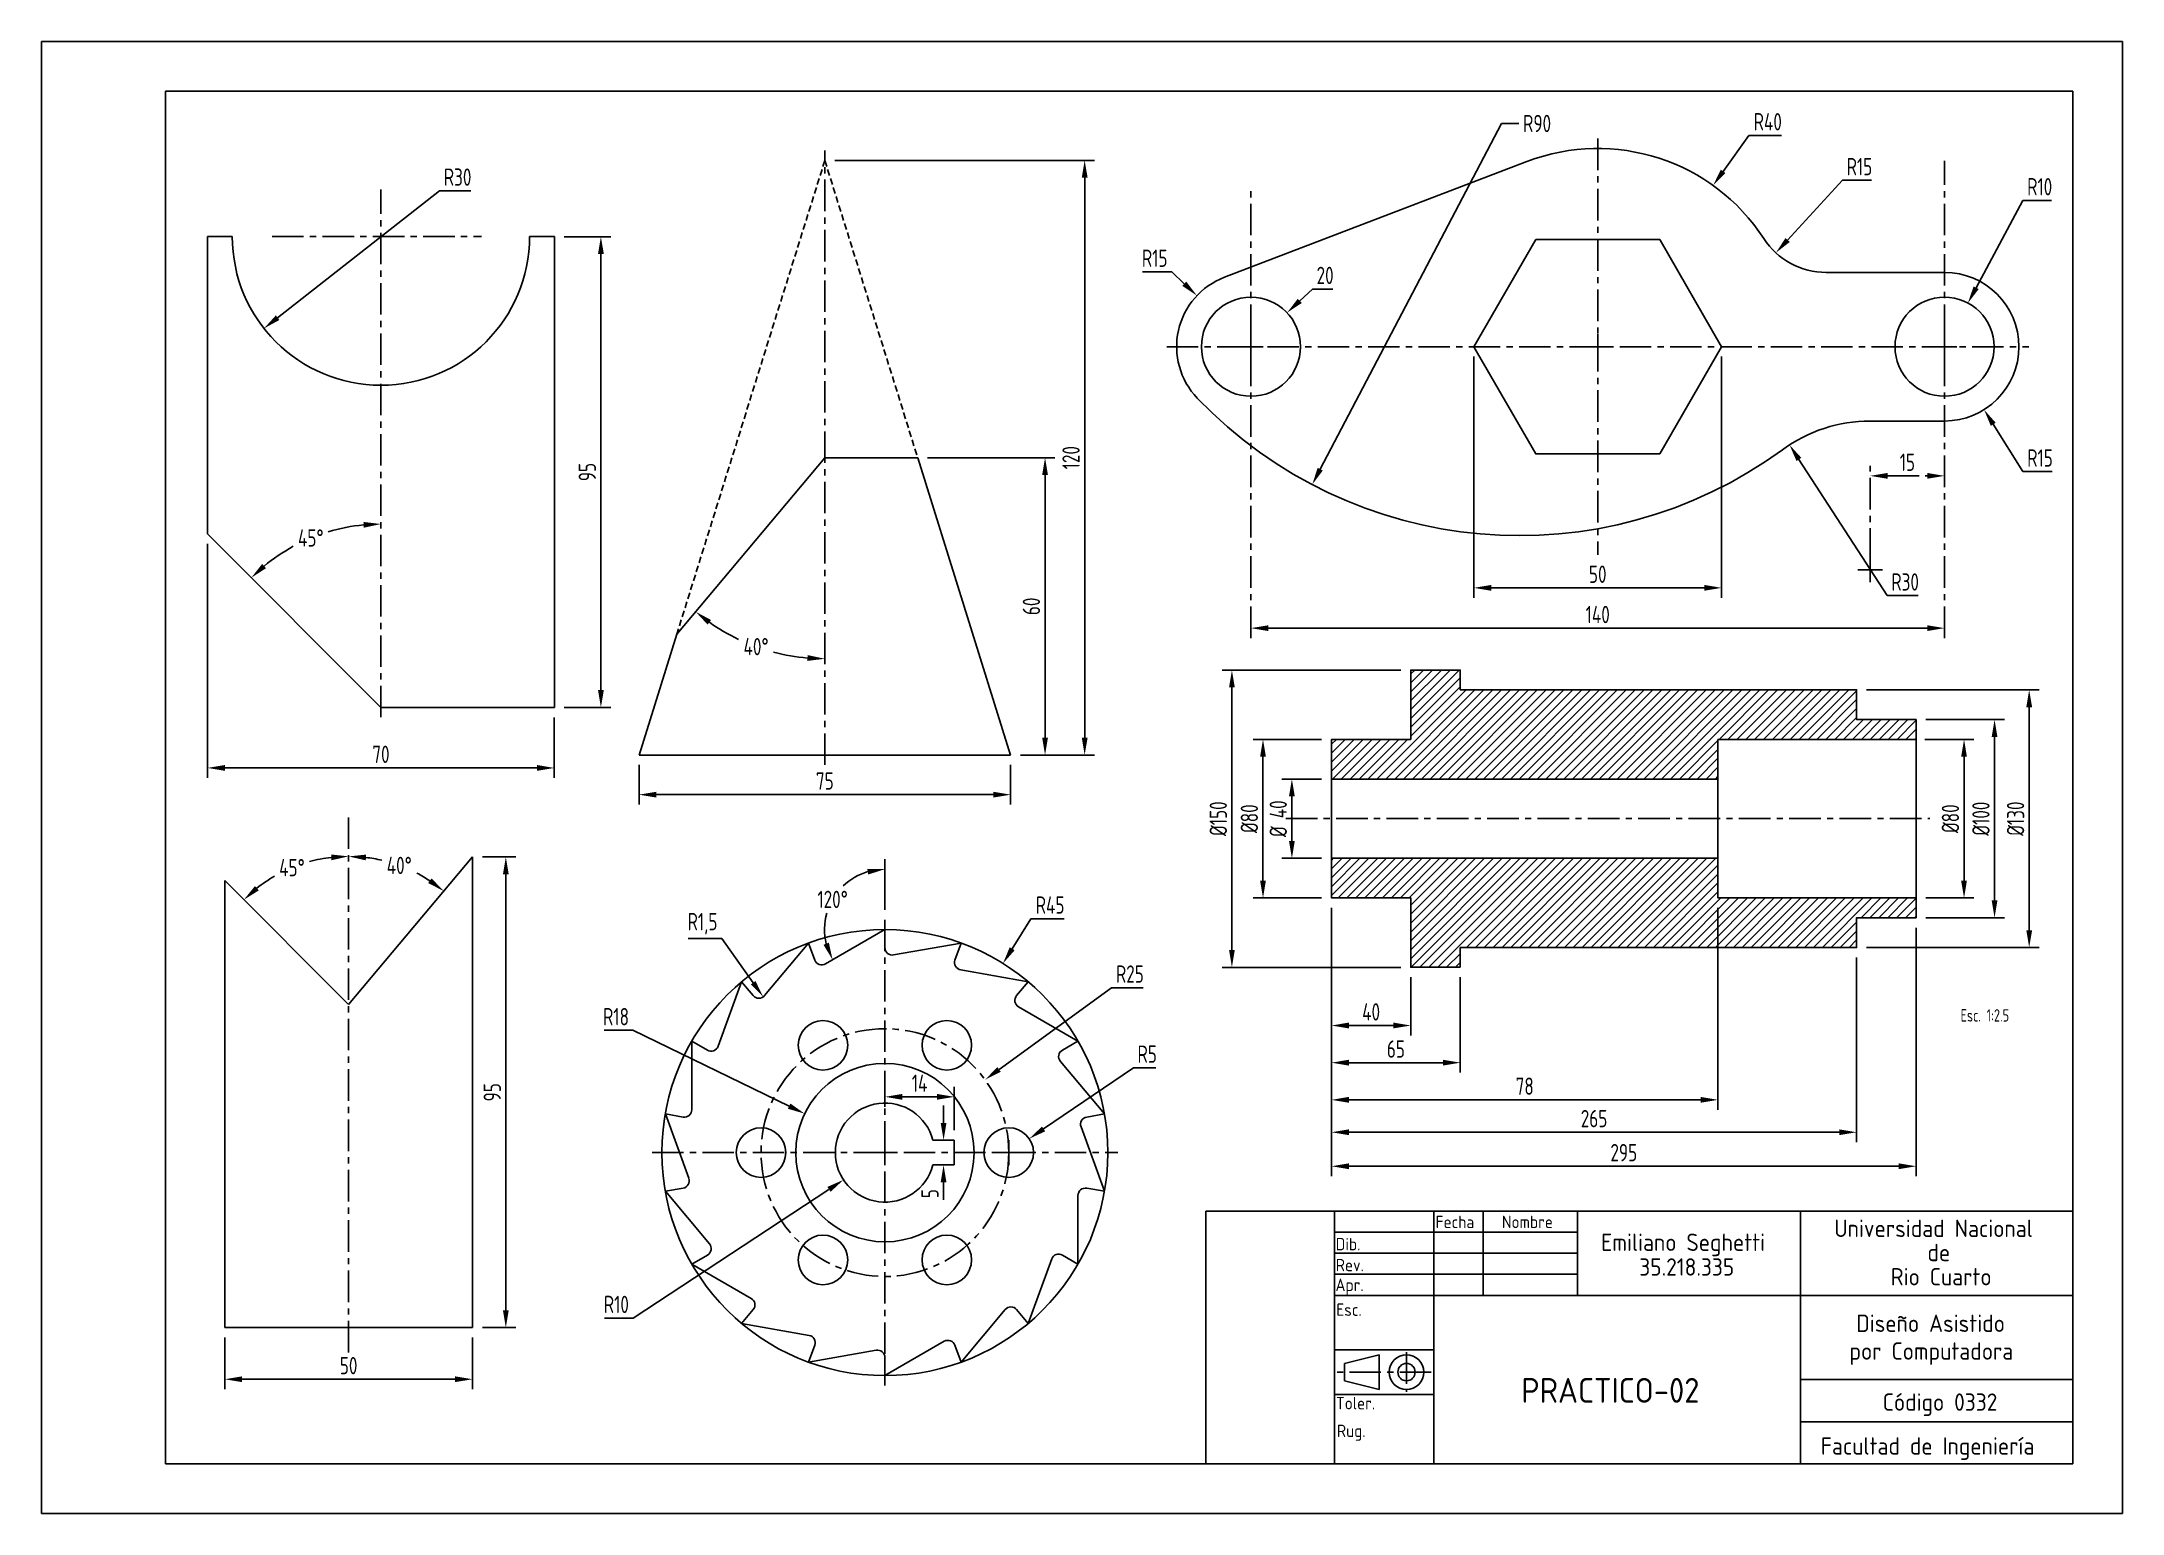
# Model space of a CAD drawing. Header units: millimetres. Extents: x 0 to 420, y 0 to 297.
import ezdxf

# ---------------------------------------------------------------- set-up
doc = ezdxf.new("R2010")
doc.units = ezdxf.units.MM
doc.header["$LTSCALE"] = 0.2
doc.linetypes.add('CENTER', pattern=[50.8, 31.75, -6.35, 6.35, -6.35])
doc.linetypes.add('HIDDEN', pattern=[9.525, 6.35, -3.175])
doc.layers.add('1', color=1, linetype='CENTER')
doc.layers.add('2', color=5, linetype='HIDDEN')
doc.styles.add('Mazufri', font='isocp.shx', dxfattribs={"width": 0.8})
doc.dimstyles.new('Copy of mazufri', dxfattribs={"dimtxt": 3.5, "dimasz": 3.5, "dimexe": 2, "dimexo": 2, "dimgap": 1, "dimtad": 1, "dimlfac": 2.5, "dimzin": 9, "dimtxsty": 'Mazufri', "dimcen": 2.5, "dimclrd": 1, "dimclre": 1, "dimclrt": 5, "dimadec": 0, "dimazin": 0, "dimtm": 1e-09, "dimtfac": 1, "dimtmove": 0, "dimatfit": 3, "dimfxl": 0, "dimarcsym": 0})
doc.dimstyles.new('mazufri', dxfattribs={"dimtxt": 3.5, "dimasz": 3.5, "dimexe": 2, "dimexo": 2, "dimgap": 1, "dimtad": 1, "dimzin": 9, "dimtxsty": 'Mazufri', "dimblk2": 'CLOSEDBLANK', "dimcen": 2.5, "dimclrd": 1, "dimclre": 1, "dimclrt": 5, "dimadec": 0, "dimazin": 0, "dimtm": 1e-09, "dimtfac": 1, "dimtdec": 0, "dimtmove": 0, "dimatfit": 3, "dimfxl": 0, "dimarcsym": 0})
doc.dimstyles.new('mazufri radio', dxfattribs={"dimtxt": 3.5, "dimasz": 3.5, "dimexe": 2, "dimexo": 2, "dimgap": 1, "dimtad": 1, "dimtih": 1, "dimtoh": 1, "dimzin": 9, "dimtxsty": 'Mazufri', "dimcen": 2.5, "dimclrd": 1, "dimclre": 1, "dimclrt": 5, "dimadec": 0, "dimazin": 0, "dimtm": 1e-09, "dimtfac": 1, "dimtmove": 0, "dimatfit": 3, "dimfxl": 0, "dimarcsym": 0})
pattern_1 = [(45, (-12.4183, 38.6741), (-0.8980256, 0.8980256), [])]

msp = doc.modelspace()

# ---------------------------------------------------------------- texts
at = {"color": 5, "style": 'Mazufri', "width": 0.8}
msp.add_text('Esc. 1:2.5', height=2.5, dxfattribs=at).set_placement((387.3373, 99.2425))
at = {"color": 5, "style": 'Mazufri'}
for s, height, p in [('Fecha', 2.5, (281.3614, 57.5593)), ('Nombre', 2.5, (294.7596, 57.5729)), ('Universidad Nacional', 3.5, (361.8377, 55.7668)), ('Dib.', 2.5, (261.2221, 53.0854)), ('Emiliano Seghetti', 3.5, (314.7854, 52.9585)), ('Rev.', 2.5, (261.2221, 48.8599)), ('35.218.335', 3.5, (322.4884, 47.9768)), ('de', 3.5, (380.6531, 50.8874)), ('Apr.', 2.5, (261.158, 44.8584)), ('Rio Cuarto', 3.5, (373.2355, 46.0079)), ('Esc.', 2.5, (261.3184, 39.8569)), ('Diseño Asistido', 3.5, (366.2917, 36.6104)), ('por Computadora', 3.5, (364.9075, 31.008)), ('PRACTICO-02', 5, (298.6732, 22.3216)), ('Toler.', 2.5, (261.2587, 20.9886)), ('Código 0332', 3.5, (371.6073, 20.7069)), ('Rug.', 2.5, (261.4512, 15.4102)), ('Facultad de Ingeniería', 3.5, (359.1239, 11.8516))]:
    msp.add_text(s, height=height, dxfattribs=at).set_placement(p)
at = {"color": 5, "insert": (179.3097, 64.5237), "char_height": 3.5, "attachment_point": 5, "rotation": 90, "style": 'Mazufri'}
msp.add_mtext('5', dxfattribs=at)

# ---------------------------------------------------------------- blocks, each defined once
blk = doc.blocks.new('*D10')
at = {"color": 1, "lineweight": -2}
for p, q in [((105.49, 257.64), (114.89, 257.64)), ((112.89, 254.14), (112.89, 166.14)), ((105.49, 162.64), (114.89, 162.64))]:
    blk.add_line(p, q, dxfattribs=at)
at = {"color": 1}
for points in [[(112.31, 254.14), (113.48, 254.14), (112.89, 257.64)], [(112.31, 166.14), (113.48, 166.14), (112.89, 162.64)]]:
    blk.add_solid(points, dxfattribs=at)
at = {"layer": 'Defpoints', "color": 0}
for p in [(103.49, 257.64), (103.49, 162.64), (112.89, 162.64)]:
    blk.add_point(p, dxfattribs=at)
at = {"color": 5, "insert": (110.14, 210.14), "char_height": 3.5, "attachment_point": 5, "rotation": 90, "style": 'Mazufri'}
blk.add_mtext('95', dxfattribs=at)
blk = doc.blocks.new('_ClosedBlank')
at = {"color": 0, "linetype": 'ByBlock', "lineweight": -2}
for p, q in [((-1, 0.17), (0, 0)), ((-1, 0.17), (-1, -0.17)), ((0, 0), (-1, -0.17))]:
    blk.add_line(p, q, dxfattribs=at)
blk = doc.blocks.new('*D11')
at = {"color": 1, "lineweight": -2}
for p, q in [((33.49, 195.64), (33.49, 148.43)), ((103.49, 160.64), (103.49, 148.43)), ((99.99, 150.43), (36.99, 150.43))]:
    blk.add_line(p, q, dxfattribs=at)
at = {"color": 1}
for points in [[(36.99, 151.02), (36.99, 149.85), (33.49, 150.43)], [(99.99, 151.02), (99.99, 149.85), (103.49, 150.43)]]:
    blk.add_solid(points, dxfattribs=at)
at = {"layer": 'Defpoints', "color": 0}
for p in [(33.49, 197.64), (103.49, 162.64), (33.49, 150.43)]:
    blk.add_point(p, dxfattribs=at)
at = {"color": 5, "insert": (68.49, 153.18), "char_height": 3.5, "attachment_point": 5, "style": 'Mazufri'}
blk.add_mtext('70', dxfattribs=at)
blk = doc.blocks.new('*D12')
at = {"color": 1, "lineweight": -2}
for p, q in [((120.59, 151.04), (120.59, 143.04)), ((195.59, 151.04), (195.59, 143.04)), ((192.09, 145.04), (124.09, 145.04))]:
    blk.add_line(p, q, dxfattribs=at)
at = {"color": 1}
for points in [[(124.09, 145.62), (124.09, 144.45), (120.59, 145.04)], [(192.09, 145.62), (192.09, 144.45), (195.59, 145.04)]]:
    blk.add_solid(points, dxfattribs=at)
at = {"layer": 'Defpoints', "color": 0}
for p in [(120.59, 153.04), (195.59, 153.04), (120.59, 145.04)]:
    blk.add_point(p, dxfattribs=at)
at = {"color": 5, "insert": (158.09, 147.79), "char_height": 3.5, "attachment_point": 5, "style": 'Mazufri'}
blk.add_mtext('75', dxfattribs=at)
blk = doc.blocks.new('*D13')
at = {"color": 1, "lineweight": -2}
for p, q in [((178.84, 213.04), (204.54, 213.04)), ((202.54, 156.54), (202.54, 209.54)), ((197.59, 153.04), (204.54, 153.04))]:
    blk.add_line(p, q, dxfattribs=at)
at = {"color": 1}
for points in [[(201.96, 209.54), (203.13, 209.54), (202.54, 213.04)], [(201.96, 156.54), (203.13, 156.54), (202.54, 153.04)]]:
    blk.add_solid(points, dxfattribs=at)
at = {"layer": 'Defpoints', "color": 0}
for p in [(176.84, 213.04), (202.54, 213.04), (195.59, 153.04)]:
    blk.add_point(p, dxfattribs=at)
at = {"color": 5, "insert": (199.79, 183.04), "char_height": 3.5, "attachment_point": 5, "rotation": 90, "style": 'Mazufri'}
blk.add_mtext('60', dxfattribs=at)
blk = doc.blocks.new('*D14')
at = {"color": 1, "lineweight": -2}
for p, q in [((160.09, 273.04), (212.54, 273.04)), ((210.54, 156.54), (210.54, 269.54)), ((197.59, 153.04), (212.54, 153.04))]:
    blk.add_line(p, q, dxfattribs=at)
at = {"color": 1}
for points in [[(209.96, 269.54), (211.13, 269.54), (210.54, 273.04)], [(209.96, 156.54), (211.13, 156.54), (210.54, 153.04)]]:
    blk.add_solid(points, dxfattribs=at)
at = {"layer": 'Defpoints', "color": 0}
for p in [(158.09, 273.04), (210.54, 273.04), (195.59, 153.04)]:
    blk.add_point(p, dxfattribs=at)
at = {"color": 5, "insert": (207.79, 213.04), "char_height": 3.5, "attachment_point": 5, "rotation": 90, "style": 'Mazufri'}
blk.add_mtext('120', dxfattribs=at)
blk = doc.blocks.new('*D15')
at = {"color": 1, "lineweight": -2}
for p, q in [((289.1, 233.44), (289.1, 184.77)), ((339.1, 233.44), (339.1, 184.77)), ((335.6, 186.77), (292.6, 186.77))]:
    blk.add_line(p, q, dxfattribs=at)
at = {"color": 1}
for points in [[(292.6, 187.36), (292.6, 186.19), (289.1, 186.77)], [(335.6, 187.36), (335.6, 186.19), (339.1, 186.77)]]:
    blk.add_solid(points, dxfattribs=at)
at = {"layer": 'Defpoints', "color": 0}
for p in [(289.1, 235.44), (339.1, 235.44), (289.1, 186.77)]:
    blk.add_point(p, dxfattribs=at)
at = {"color": 5, "insert": (314.1, 189.52), "char_height": 3.5, "attachment_point": 5, "style": 'Mazufri'}
blk.add_mtext('50', dxfattribs=at)
blk = doc.blocks.new('*D16')
at = {"color": 1, "lineweight": -2}
blk.add_line((380.6, 178.64), (247.6, 178.64), dxfattribs=at)
at = {"color": 1}
for points in [[(247.6, 179.22), (247.6, 178.06), (244.1, 178.64)], [(380.6, 179.22), (380.6, 178.06), (384.1, 178.64)]]:
    blk.add_solid(points, dxfattribs=at)
at = {"layer": 'Defpoints', "color": 0}
for p in [(244.1, 178.64), (244.1, 178.64), (384.1, 178.64)]:
    blk.add_point(p, dxfattribs=at)
at = {"color": 5, "insert": (314.1, 181.39), "char_height": 3.5, "attachment_point": 5, "style": 'Mazufri'}
blk.add_mtext('140', dxfattribs=at)
blk = doc.blocks.new('*D17')
at = {"color": 1, "lineweight": -2}
for p, q in [((36.97, 35.48), (36.97, 25.07)), ((86.97, 35.48), (86.97, 25.07)), ((40.47, 27.07), (83.47, 27.07))]:
    blk.add_line(p, q, dxfattribs=at)
at = {"color": 1}
for points in [[(40.47, 27.65), (40.47, 26.49), (36.97, 27.07)], [(83.47, 27.65), (83.47, 26.49), (86.97, 27.07)]]:
    blk.add_solid(points, dxfattribs=at)
at = {"layer": 'Defpoints', "color": 0}
for p in [(36.97, 37.48), (86.97, 37.48), (86.97, 27.07)]:
    blk.add_point(p, dxfattribs=at)
at = {"color": 5, "insert": (61.97, 29.82), "char_height": 3.5, "attachment_point": 5, "style": 'Mazufri'}
blk.add_mtext('50', dxfattribs=at)
blk = doc.blocks.new('*D18')
at = {"color": 1, "lineweight": -2}
for p, q in [((88.97, 132.48), (95.7, 132.48)), ((93.7, 128.98), (93.7, 40.98)), ((88.97, 37.48), (95.7, 37.48))]:
    blk.add_line(p, q, dxfattribs=at)
at = {"color": 1}
for points in [[(93.12, 128.98), (94.28, 128.98), (93.7, 132.48)], [(93.12, 40.98), (94.28, 40.98), (93.7, 37.48)]]:
    blk.add_solid(points, dxfattribs=at)
at = {"layer": 'Defpoints', "color": 0}
for p in [(86.97, 132.48), (86.97, 37.48), (93.7, 37.48)]:
    blk.add_point(p, dxfattribs=at)
at = {"color": 5, "insert": (90.95, 84.98), "char_height": 3.5, "attachment_point": 5, "rotation": 90, "style": 'Mazufri'}
blk.add_mtext('95', dxfattribs=at)
blk = doc.blocks.new('*D19')
at = {"color": 1, "lineweight": -2}
for p, q in [((260.36, 122.19), (260.36, 96.45)), ((276.36, 108.19), (276.36, 96.45)), ((263.86, 98.45), (272.86, 98.45))]:
    blk.add_line(p, q, dxfattribs=at)
at = {"color": 1}
for points in [[(263.86, 99.04), (263.86, 97.87), (260.36, 98.45)], [(272.86, 99.04), (272.86, 97.87), (276.36, 98.45)]]:
    blk.add_solid(points, dxfattribs=at)
at = {"layer": 'Defpoints', "color": 0}
for p in [(260.36, 124.19), (276.36, 110.19), (276.36, 98.45)]:
    blk.add_point(p, dxfattribs=at)
at = {"color": 5, "insert": (268.36, 101.2), "char_height": 3.5, "attachment_point": 5, "style": 'Mazufri'}
blk.add_mtext('40', dxfattribs=at)
blk = doc.blocks.new('*D20')
at = {"color": 1, "lineweight": -2}
for p, q in [((260.36, 122.19), (260.36, 88.95)), ((286.36, 108.19), (286.36, 88.95)), ((263.86, 90.95), (282.86, 90.95))]:
    blk.add_line(p, q, dxfattribs=at)
at = {"color": 1}
for points in [[(263.86, 91.54), (263.86, 90.37), (260.36, 90.95)], [(282.86, 91.54), (282.86, 90.37), (286.36, 90.95)]]:
    blk.add_solid(points, dxfattribs=at)
at = {"layer": 'Defpoints', "color": 0}
for p in [(260.36, 124.19), (286.36, 110.19), (286.36, 90.95)]:
    blk.add_point(p, dxfattribs=at)
at = {"color": 5, "insert": (273.36, 93.7), "char_height": 3.5, "attachment_point": 5, "style": 'Mazufri'}
blk.add_mtext('65', dxfattribs=at)
blk = doc.blocks.new('*D21')
at = {"color": 1, "lineweight": -2}
for p, q in [((260.36, 122.19), (260.36, 74.91)), ((366.36, 112.19), (366.36, 74.91)), ((263.86, 76.91), (362.86, 76.91))]:
    blk.add_line(p, q, dxfattribs=at)
at = {"color": 1}
for points in [[(263.86, 77.49), (263.86, 76.33), (260.36, 76.91)], [(362.86, 77.49), (362.86, 76.33), (366.36, 76.91)]]:
    blk.add_solid(points, dxfattribs=at)
at = {"layer": 'Defpoints', "color": 0}
for p in [(260.36, 124.19), (366.36, 114.19), (366.36, 76.91)]:
    blk.add_point(p, dxfattribs=at)
at = {"color": 5, "insert": (313.36, 79.66), "char_height": 3.5, "attachment_point": 5, "style": 'Mazufri'}
blk.add_mtext('265', dxfattribs=at)
blk = doc.blocks.new('*D22')
at = {"color": 1, "lineweight": -2}
for p, q in [((260.36, 122.19), (260.36, 68.05)), ((378.36, 118.19), (378.36, 68.05)), ((263.86, 70.05), (374.86, 70.05))]:
    blk.add_line(p, q, dxfattribs=at)
at = {"color": 1}
for points in [[(263.86, 70.63), (263.86, 69.46), (260.36, 70.05)], [(374.86, 70.63), (374.86, 69.46), (378.36, 70.05)]]:
    blk.add_solid(points, dxfattribs=at)
at = {"layer": 'Defpoints', "color": 0}
for p in [(260.36, 124.19), (378.36, 120.19), (378.36, 70.05)]:
    blk.add_point(p, dxfattribs=at)
at = {"color": 5, "insert": (319.36, 72.8), "char_height": 3.5, "attachment_point": 5, "style": 'Mazufri'}
blk.add_mtext('295', dxfattribs=at)
blk = doc.blocks.new('*D23')
at = {"color": 1, "lineweight": -2}
for p, q in [((258.36, 148.19), (250.36, 148.19)), ((252.36, 144.69), (252.36, 135.69)), ((258.36, 132.19), (250.36, 132.19))]:
    blk.add_line(p, q, dxfattribs=at)
at = {"color": 1}
for points in [[(251.78, 144.69), (252.95, 144.69), (252.36, 148.19)], [(251.78, 135.69), (252.95, 135.69), (252.36, 132.19)]]:
    blk.add_solid(points, dxfattribs=at)
at = {"layer": 'Defpoints', "color": 0}
for p in [(260.36, 148.19), (252.36, 132.19), (260.36, 132.19)]:
    blk.add_point(p, dxfattribs=at)
at = {"color": 5, "insert": (249.61, 140.19), "char_height": 3.5, "attachment_point": 5, "rotation": 90, "style": 'Mazufri'}
blk.add_mtext('%%c 40', dxfattribs=at)
blk = doc.blocks.new('*D24')
at = {"color": 1, "lineweight": -2}
for p, q in [((258.36, 156.19), (244.53, 156.19)), ((246.53, 152.69), (246.53, 127.69)), ((258.36, 124.19), (244.53, 124.19))]:
    blk.add_line(p, q, dxfattribs=at)
at = {"color": 1}
for points in [[(245.95, 152.69), (247.12, 152.69), (246.53, 156.19)], [(245.95, 127.69), (247.12, 127.69), (246.53, 124.19)]]:
    blk.add_solid(points, dxfattribs=at)
at = {"layer": 'Defpoints', "color": 0}
for p in [(260.36, 156.19), (246.53, 124.19), (260.36, 124.19)]:
    blk.add_point(p, dxfattribs=at)
at = {"color": 5, "insert": (243.78, 140.19), "char_height": 3.5, "attachment_point": 5, "rotation": 90, "style": 'Mazufri'}
blk.add_mtext('%%c80', dxfattribs=at)
blk = doc.blocks.new('*D25')
at = {"color": 1, "lineweight": -2}
for p, q in [((274.36, 170.19), (238.26, 170.19)), ((240.26, 166.69), (240.26, 113.69)), ((274.36, 110.19), (238.26, 110.19))]:
    blk.add_line(p, q, dxfattribs=at)
at = {"color": 1}
for points in [[(239.68, 166.69), (240.84, 166.69), (240.26, 170.19)], [(239.68, 113.69), (240.84, 113.69), (240.26, 110.19)]]:
    blk.add_solid(points, dxfattribs=at)
at = {"layer": 'Defpoints', "color": 0}
for p in [(276.36, 170.19), (240.26, 110.19), (276.36, 110.19)]:
    blk.add_point(p, dxfattribs=at)
at = {"color": 5, "insert": (237.51, 140.19), "char_height": 3.5, "attachment_point": 5, "rotation": 90, "style": 'Mazufri'}
blk.add_mtext('%%c150', dxfattribs=at)
blk = doc.blocks.new('*D26')
at = {"color": 1, "lineweight": -2}
for p, q in [((380.1, 156.19), (390.04, 156.19)), ((388.04, 152.69), (388.04, 127.69)), ((380.36, 124.19), (390.04, 124.19))]:
    blk.add_line(p, q, dxfattribs=at)
at = {"color": 1}
for points in [[(387.45, 152.69), (388.62, 152.69), (388.04, 156.19)], [(387.45, 127.69), (388.62, 127.69), (388.04, 124.19)]]:
    blk.add_solid(points, dxfattribs=at)
at = {"layer": 'Defpoints', "color": 0}
for p in [(378.1, 156.19), (378.36, 124.19), (388.04, 124.19)]:
    blk.add_point(p, dxfattribs=at)
at = {"color": 5, "insert": (385.29, 140.19), "char_height": 3.5, "attachment_point": 5, "rotation": 90, "style": 'Mazufri'}
blk.add_mtext('%%c80', dxfattribs=at)
blk = doc.blocks.new('*D27')
at = {"color": 1, "lineweight": -2}
for p, q in [((380.36, 160.19), (396.2, 160.19)), ((394.2, 156.69), (394.2, 123.69)), ((380.36, 120.19), (396.2, 120.19))]:
    blk.add_line(p, q, dxfattribs=at)
at = {"color": 1}
for points in [[(393.62, 156.69), (394.78, 156.69), (394.2, 160.19)], [(393.62, 123.69), (394.78, 123.69), (394.2, 120.19)]]:
    blk.add_solid(points, dxfattribs=at)
at = {"layer": 'Defpoints', "color": 0}
for p in [(378.36, 160.19), (378.36, 120.19), (394.2, 120.19)]:
    blk.add_point(p, dxfattribs=at)
at = {"color": 5, "insert": (391.45, 140.19), "char_height": 3.5, "attachment_point": 5, "rotation": 90, "style": 'Mazufri'}
blk.add_mtext('%%c100', dxfattribs=at)
blk = doc.blocks.new('*D28')
at = {"color": 1, "lineweight": -2}
for p, q in [((368.36, 166.19), (403.19, 166.19)), ((401.19, 162.69), (401.19, 117.69)), ((368.36, 114.19), (403.19, 114.19))]:
    blk.add_line(p, q, dxfattribs=at)
at = {"color": 1}
for points in [[(400.61, 162.69), (401.78, 162.69), (401.19, 166.19)], [(400.61, 117.69), (401.78, 117.69), (401.19, 114.19)]]:
    blk.add_solid(points, dxfattribs=at)
at = {"layer": 'Defpoints', "color": 0}
for p in [(366.36, 166.19), (366.36, 114.19), (401.19, 114.19)]:
    blk.add_point(p, dxfattribs=at)
at = {"color": 5, "insert": (398.44, 140.19), "char_height": 3.5, "attachment_point": 5, "rotation": 90, "style": 'Mazufri'}
blk.add_mtext('%%c130', dxfattribs=at)
blk = doc.blocks.new('*D29')
at = {"color": 1, "lineweight": -2}
for p, q in [((173.72, 84.06), (180.72, 84.06)), ((184.22, 77.3), (184.22, 86.06)), ((170.22, 83.19), (170.22, 82.06))]:
    blk.add_line(p, q, dxfattribs=at)
at = {"color": 1}
for points in [[(173.72, 84.64), (173.72, 83.47), (170.22, 84.06)], [(180.72, 84.64), (180.72, 83.47), (184.22, 84.06)]]:
    blk.add_solid(points, dxfattribs=at)
at = {"layer": 'Defpoints', "color": 0}
for p in [(170.22, 85.19), (184.22, 84.06), (184.22, 75.3)]:
    blk.add_point(p, dxfattribs=at)
at = {"color": 5, "insert": (177.22, 86.81), "char_height": 3.5, "attachment_point": 5, "style": 'Mazufri'}
blk.add_mtext('14', dxfattribs=at)
blk = doc.blocks.new('*D30')
at = {"color": 1, "lineweight": -2}
for start, end in [(95.4203, 106.7129), (118.5412, 129.5797)]:
    blk.add_arc((68.49, 162.64), 37.01, start, end, dxfattribs=at)
at = {"color": 1}
for points in [[(64.97, 200.07), (65.02, 198.91), (68.49, 199.65)], [(45.3, 190.74), (44.52, 191.6), (42.32, 188.81)]]:
    blk.add_solid(points, dxfattribs=at)
at = {"layer": 'Defpoints', "color": 0}
for p in [(68.49, 267.18), (33.49, 197.64), (58.91, 198.39), (68.49, 162.64), (68.49, 160.64)]:
    blk.add_point(p, dxfattribs=at)
at = {"color": 5, "insert": (54.33, 196.84), "char_height": 3.5, "attachment_point": 5, "style": 'Mazufri'}
blk.add_mtext('45°', dxfattribs=at)
blk = doc.blocks.new('*D31')
at = {"color": 1, "lineweight": -2}
for start, end in [(77.044, 83.2841), (56.7159, 62.6234)]:
    blk.add_arc((61.97, 102.69), 29.88, start, end, dxfattribs=at)
at = {"color": 1}
for points in [[(65.43, 131.78), (65.5, 132.94), (61.97, 132.57)], [(78.72, 128.13), (78.02, 127.2), (81.18, 125.58)]]:
    blk.add_solid(points, dxfattribs=at)
at = {"layer": 'Defpoints', "color": 0}
for p in [(61.97, 141.04), (86.97, 132.48), (75.38, 129.39), (61.97, 102.69), (61.97, 32.48)]:
    blk.add_point(p, dxfattribs=at)
at = {"color": 5, "insert": (72.19, 130.76), "char_height": 3.5, "attachment_point": 5, "style": 'Mazufri'}
blk.add_mtext('40°', dxfattribs=at)
blk = doc.blocks.new('*D32')
at = {"color": 1, "lineweight": -2}
for start, end in [(96.7116, 105.3635), (120.0281, 128.2884)]:
    blk.add_arc((61.97, 102.69), 29.9, start, end, dxfattribs=at)
at = {"color": 1}
for points in [[(58.44, 132.96), (58.51, 131.8), (61.97, 132.59)], [(43.84, 125.72), (43.06, 126.59), (40.83, 123.83)]]:
    blk.add_solid(points, dxfattribs=at)
at = {"layer": 'Defpoints', "color": 0}
for p in [(61.97, 141.04), (54.23, 131.57), (36.97, 127.69), (61.97, 102.69), (61.97, 32.48)]:
    blk.add_point(p, dxfattribs=at)
at = {"color": 5, "insert": (50.53, 130.31), "char_height": 3.5, "attachment_point": 5, "style": 'Mazufri'}
blk.add_mtext('45°', dxfattribs=at)
blk = doc.blocks.new('*D34')
at = {"color": 1, "lineweight": -2}
for start, end in [(234.9439, 244.6103), (255.2106, 265.0561)]:
    blk.add_arc((158.09, 213.04), 40.58, start, end, dxfattribs=at)
at = {"color": 1}
for points in [[(134.43, 179.36), (135.14, 180.28), (132.01, 181.95)], [(154.62, 173.2), (154.57, 172.03), (158.09, 172.46)]]:
    blk.add_solid(points, dxfattribs=at)
at = {"layer": 'Defpoints', "color": 0}
for p in [(158.09, 275.04), (158.09, 213.04), (128.22, 177.43), (139.88, 176.78), (158.09, 151.04)]:
    blk.add_point(p, dxfattribs=at)
at = {"color": 5, "insert": (144.21, 174.91), "char_height": 3.5, "attachment_point": 5, "style": 'Mazufri'}
blk.add_mtext('40°', dxfattribs=at)
blk = doc.blocks.new('*D35')
at = {"color": 1, "lineweight": -2}
for p, q in [((344.62, 278.08), (339.42, 270.81)), ((351.22, 278.08), (344.62, 278.08)), ((311.6, 235.44), (316.6, 235.44)), ((314.1, 232.94), (314.1, 237.94))]:
    blk.add_line(p, q, dxfattribs=at)
at = {"color": 1}
blk.add_solid([(338.94, 271.15), (339.89, 270.47), (337.38, 267.97)], dxfattribs=at)
at = {"layer": 'Defpoints', "color": 0}
for p in [(337.38, 267.97), (314.1, 235.44)]:
    blk.add_point(p, dxfattribs=at)
at = {"color": 5, "insert": (348.42, 280.83), "char_height": 3.5, "attachment_point": 5, "style": 'Mazufri'}
blk.add_mtext('R40', dxfattribs=at)
blk = doc.blocks.new('*D36')
at = {"color": 1, "lineweight": -2}
for p, q in [((222.23, 250.54), (228.11, 250.54)), ((228.11, 250.54), (230.65, 248.14)), ((241.6, 235.44), (246.6, 235.44)), ((244.1, 232.94), (244.1, 237.94))]:
    blk.add_line(p, q, dxfattribs=at)
at = {"color": 1}
blk.add_solid([(231.05, 248.56), (230.25, 247.71), (233.2, 245.73)], dxfattribs=at)
at = {"layer": 'Defpoints', "color": 0}
for p in [(233.2, 245.73), (244.1, 235.44)]:
    blk.add_point(p, dxfattribs=at)
at = {"color": 5, "insert": (224.67, 253.29), "char_height": 3.5, "attachment_point": 5, "style": 'Mazufri'}
blk.add_mtext('R15', dxfattribs=at)
blk = doc.blocks.new('*D37')
at = {"color": 1, "lineweight": -2}
for p, q in [((256.5, 247.07), (253.95, 244.68)), ((260.65, 247.07), (256.5, 247.07)), ((241.6, 235.44), (246.6, 235.44)), ((244.1, 232.94), (244.1, 237.94))]:
    blk.add_line(p, q, dxfattribs=at)
at = {"color": 1}
blk.add_solid([(253.55, 245.1), (254.35, 244.25), (251.39, 242.28)], dxfattribs=at)
at = {"layer": 'Defpoints', "color": 0}
for p in [(251.39, 242.28), (236.81, 228.59)]:
    blk.add_point(p, dxfattribs=at)
at = {"color": 5, "insert": (259.07, 249.82), "char_height": 3.5, "attachment_point": 5, "style": 'Mazufri'}
blk.add_mtext('20', dxfattribs=at)
blk = doc.blocks.new('*D38')
at = {"color": 1, "lineweight": -2}
for p, q in [((363.49, 269.02), (352.43, 256.96)), ((369.37, 269.02), (363.49, 269.02))]:
    blk.add_line(p, q, dxfattribs=at)
at = {"color": 1}
blk.add_solid([(352, 257.36), (352.86, 256.57), (350.06, 254.39)], dxfattribs=at)
at = {"layer": 'Defpoints', "color": 0}
for p in [(360.2, 265.44), (350.06, 254.39)]:
    blk.add_point(p, dxfattribs=at)
at = {"color": 5, "insert": (366.93, 271.77), "char_height": 3.5, "attachment_point": 5, "style": 'Mazufri'}
blk.add_mtext('R15', dxfattribs=at)
blk = doc.blocks.new('*D40')
at = {"color": 1, "lineweight": -2}
for p, q in [((130.48, 115.99), (137.33, 115.99)), ((137.33, 115.99), (143.63, 107.08))]:
    blk.add_line(p, q, dxfattribs=at)
at = {"color": 1}
blk.add_solid([(144.1, 107.42), (143.15, 106.75), (145.65, 104.23)], dxfattribs=at)
at = {"layer": 'Defpoints', "color": 0}
for p in [(144.78, 105.45), (145.65, 104.23)]:
    blk.add_point(p, dxfattribs=at)
at = {"color": 5, "insert": (133.4, 119), "char_height": 3.5, "attachment_point": 5, "style": 'Mazufri'}
blk.add_mtext('R1,5', dxfattribs=at)
blk = doc.blocks.new('*D41')
at = {"color": 1, "lineweight": -2}
blk.add_line((170.22, 121.8), (170.22, 132), dxfattribs=at)
for start, end in [(106.5002, 133.4879), (164.0689, 193.4998)]:
    blk.add_arc((170.22, 117.8), 12.2, start, end, dxfattribs=at)
at = {"color": 1}
for points in [[(166.67, 130.07), (166.84, 128.92), (170.22, 130)], [(158.9, 115.17), (157.82, 114.74), (159.66, 111.71)]]:
    blk.add_solid(points, dxfattribs=at)
at = {"layer": 'Defpoints', "color": 0}
for p in [(162.38, 127.15), (170.22, 119.8), (170.22, 117.8), (158.23, 110.88), (170.22, 25.8)]:
    blk.add_point(p, dxfattribs=at)
at = {"color": 5, "insert": (159.66, 123.9), "char_height": 3.5, "attachment_point": 5, "style": 'Mazufri'}
blk.add_mtext('120°', dxfattribs=at)
blk = doc.blocks.new('*D43')
at = {"color": 1, "lineweight": -2}
for p, q in [((372.49, 185.21), (354.71, 212.69)), ((378.81, 185.21), (372.49, 185.21))]:
    blk.add_line(p, q, dxfattribs=at)
at = {"color": 1}
blk.add_solid([(355.2, 213.01), (354.22, 212.37), (352.81, 215.63)], dxfattribs=at)
at = {"layer": 'Defpoints', "color": 0}
for p in [(352.81, 215.63), (369.1, 190.44)]:
    blk.add_point(p, dxfattribs=at)
at = {"color": 5, "insert": (376.15, 187.96), "char_height": 3.5, "attachment_point": 5, "style": 'Mazufri'}
blk.add_mtext('R30', dxfattribs=at)
blk = doc.blocks.new('*D44')
at = {"layer": '1', "color": 1, "lineweight": -2}
for p, q in [((369.1, 192.44), (369.1, 211.37)), ((372.6, 209.37), (380.6, 209.37))]:
    blk.add_line(p, q, dxfattribs=at)
at = {"layer": '1', "color": 1}
for points in [[(372.6, 209.96), (372.6, 208.79), (369.1, 209.37)], [(380.6, 209.96), (380.6, 208.79), (384.1, 209.37)]]:
    blk.add_solid(points, dxfattribs=at)
at = {"layer": 'Defpoints', "color": 0}
for p in [(384.1, 220.44), (384.1, 209.37), (369.1, 190.44)]:
    blk.add_point(p, dxfattribs=at)
at = {"layer": '1', "color": 5, "insert": (376.6, 212.12), "char_height": 3.5, "attachment_point": 5, "style": 'Mazufri'}
blk.add_mtext('15', dxfattribs=at)
blk = doc.blocks.new('*D45')
at = {"color": 1, "lineweight": -2}
for p, q in [((199.7, 120.01), (195.91, 113.94)), ((206.41, 120.01), (199.7, 120.01)), ((167.72, 72.8), (172.72, 72.8)), ((170.22, 70.3), (170.22, 75.3))]:
    blk.add_line(p, q, dxfattribs=at)
at = {"color": 1}
blk.add_solid([(195.41, 114.25), (196.4, 113.63), (194.05, 110.97)], dxfattribs=at)
at = {"layer": 'Defpoints', "color": 0}
for p in [(194.05, 110.97), (170.22, 72.8)]:
    blk.add_point(p, dxfattribs=at)
at = {"color": 5, "insert": (203.56, 122.76), "char_height": 3.5, "attachment_point": 5, "style": 'Mazufri'}
blk.add_mtext('R45', dxfattribs=at)
blk = doc.blocks.new('*D46')
at = {"color": 1, "lineweight": -2}
for p, q in [((220.42, 89.93), (202.25, 77.58)), ((224.89, 89.93), (220.42, 89.93)), ((192.72, 72.8), (197.72, 72.8)), ((195.22, 70.3), (195.22, 75.3))]:
    blk.add_line(p, q, dxfattribs=at)
at = {"color": 1}
blk.add_solid([(201.92, 78.06), (202.58, 77.1), (199.35, 75.61)], dxfattribs=at)
at = {"layer": 'Defpoints', "color": 0}
for p in [(199.35, 75.61), (195.22, 72.8)]:
    blk.add_point(p, dxfattribs=at)
at = {"color": 5, "insert": (223.16, 92.68), "char_height": 3.5, "attachment_point": 5, "style": 'Mazufri'}
blk.add_mtext('R5', dxfattribs=at)
blk = doc.blocks.new('*D47')
at = {"color": 1, "lineweight": -2}
for p, q in [((113.56, 97.48), (119.32, 97.48)), ((119.32, 97.48), (150.87, 82.18)), ((167.72, 72.8), (172.72, 72.8)), ((170.22, 70.3), (170.22, 75.3))]:
    blk.add_line(p, q, dxfattribs=at)
at = {"color": 1}
blk.add_solid([(151.13, 82.71), (150.62, 81.66), (154.02, 80.66)], dxfattribs=at)
at = {"layer": 'Defpoints', "color": 0}
for p in [(154.02, 80.66), (170.22, 72.8)]:
    blk.add_point(p, dxfattribs=at)
at = {"color": 5, "insert": (115.94, 100.23), "char_height": 3.5, "attachment_point": 5, "style": 'Mazufri'}
blk.add_mtext('R18', dxfattribs=at)
blk = doc.blocks.new('*D49')
at = {"color": 1, "lineweight": -2}
for p, q in [((167.72, 72.8), (172.72, 72.8)), ((170.22, 70.3), (170.22, 75.3)), ((119.39, 39.42), (158.93, 65.39)), ((113.63, 39.42), (119.39, 39.42))]:
    blk.add_line(p, q, dxfattribs=at)
at = {"color": 1}
blk.add_solid([(158.61, 65.88), (159.26, 64.9), (161.86, 67.31)], dxfattribs=at)
at = {"layer": 'Defpoints', "color": 0}
for p in [(170.22, 72.8), (161.86, 67.31)]:
    blk.add_point(p, dxfattribs=at)
at = {"color": 5, "insert": (116.01, 42.17), "char_height": 3.5, "attachment_point": 5, "style": 'Mazufri'}
blk.add_mtext('R10', dxfattribs=at)
blk = doc.blocks.new('*D50')
at = {"color": 1, "lineweight": -2}
for p, q in [((215.94, 106.08), (193.26, 89.57)), ((222.38, 106.08), (215.94, 106.08)), ((167.72, 72.8), (172.72, 72.8)), ((170.22, 70.3), (170.22, 75.3))]:
    blk.add_line(p, q, dxfattribs=at)
at = {"color": 1}
blk.add_solid([(192.92, 90.05), (193.6, 89.1), (190.43, 87.51)], dxfattribs=at)
at = {"layer": 'Defpoints', "color": 0}
for p in [(190.43, 87.51), (170.22, 72.8)]:
    blk.add_point(p, dxfattribs=at)
at = {"color": 5, "insert": (219.66, 108.83), "char_height": 3.5, "attachment_point": 5, "style": 'Mazufri'}
blk.add_mtext('R25', dxfattribs=at)
blk = doc.blocks.new('*D51')
at = {"color": 1, "lineweight": -2}
for p, q in [((260.36, 122.19), (260.36, 81.45)), ((338.36, 122.19), (338.36, 81.45)), ((263.86, 83.45), (334.86, 83.45))]:
    blk.add_line(p, q, dxfattribs=at)
at = {"color": 1}
for points in [[(263.86, 84.04), (263.86, 82.87), (260.36, 83.45)], [(334.86, 84.04), (334.86, 82.87), (338.36, 83.45)]]:
    blk.add_solid(points, dxfattribs=at)
at = {"layer": 'Defpoints', "color": 0}
for p in [(260.36, 124.19), (338.36, 124.19), (338.36, 83.45)]:
    blk.add_point(p, dxfattribs=at)
at = {"color": 5, "insert": (299.36, 86.2), "char_height": 3.5, "attachment_point": 5, "style": 'Mazufri'}
blk.add_mtext('78', dxfattribs=at)
blk = doc.blocks.new('*D52')
at = {"color": 1, "lineweight": -2}
for p, q in [((80.3, 266.91), (47.64, 241.29)), ((86.63, 266.91), (80.3, 266.91))]:
    blk.add_line(p, q, dxfattribs=at)
at = {"color": 1}
blk.add_solid([(47.28, 241.75), (48, 240.83), (44.89, 239.13)], dxfattribs=at)
at = {"layer": 'Defpoints', "color": 0}
for p in [(68.49, 257.64), (44.89, 239.13)]:
    blk.add_point(p, dxfattribs=at)
at = {"color": 5, "insert": (83.97, 269.66), "char_height": 3.5, "attachment_point": 5, "style": 'Mazufri'}
blk.add_mtext('R30', dxfattribs=at)
blk = doc.blocks.new('*D54')
at = {"color": 1, "lineweight": -2}
for p, q in [((294.69, 280.48), (258.09, 210.71)), ((298.19, 280.48), (294.69, 280.48))]:
    blk.add_line(p, q, dxfattribs=at)
at = {"color": 1}
blk.add_solid([(257.57, 210.98), (258.6, 210.44), (256.46, 207.61)], dxfattribs=at)
at = {"layer": 'Defpoints', "color": 0}
for p in [(298.28, 287.31), (256.46, 207.61)]:
    blk.add_point(p, dxfattribs=at)
at = {"color": 5, "insert": (301.86, 280.48), "char_height": 3.5, "attachment_point": 5, "style": 'Mazufri'}
blk.add_mtext('R90', dxfattribs=at)
blk = doc.blocks.new('*D55')
at = {"color": 1, "lineweight": -2}
for p, q in [((399.93, 264.97), (390.48, 247.34)), ((405.69, 264.97), (399.93, 264.97)), ((381.6, 235.44), (386.6, 235.44)), ((384.1, 232.94), (384.1, 237.94))]:
    blk.add_line(p, q, dxfattribs=at)
at = {"color": 1}
blk.add_solid([(389.96, 247.61), (390.99, 247.06), (388.83, 244.25)], dxfattribs=at)
at = {"layer": 'Defpoints', "color": 0}
for p in [(388.83, 244.25), (384.1, 235.44)]:
    blk.add_point(p, dxfattribs=at)
at = {"color": 5, "insert": (403.31, 267.72), "char_height": 3.5, "attachment_point": 5, "style": 'Mazufri'}
blk.add_mtext('R10', dxfattribs=at)
blk = doc.blocks.new('*D56')
at = {"color": 1, "lineweight": -2}
for p, q in [((381.6, 235.44), (386.6, 235.44)), ((384.1, 232.94), (384.1, 237.94)), ((399.93, 210.22), (393.94, 219.77)), ((405.8, 210.22), (399.93, 210.22))]:
    blk.add_line(p, q, dxfattribs=at)
at = {"color": 1}
blk.add_solid([(394.43, 220.08), (393.44, 219.46), (392.08, 222.73)], dxfattribs=at)
at = {"layer": 'Defpoints', "color": 0}
for p in [(384.1, 235.44), (392.08, 222.73)]:
    blk.add_point(p, dxfattribs=at)
at = {"color": 5, "insert": (403.37, 212.97), "char_height": 3.5, "attachment_point": 5, "style": 'Mazufri'}
blk.add_mtext('R15', dxfattribs=at)

# ---------------------------------------------------------------- dimensions: what is measured, and where the dimension line sits
dim = msp.add_radius_dim(center=(298.2763, 287.3056), mpoint=(256.4608, 207.6095), dimstyle='mazufri radio')
dim.commit()
dim.dimension.update_dxf_attribs({"geometry": '*D54', "text_midpoint": (301.8593, 280.4768), "dimtype": 164})
for center, mpoint, override, picture, middle in [((314.1036, 235.4372), (337.3808, 267.9668), {"dimtofl": 0}, '*D35', (348.419, 278.0804)), ((360.2014, 265.4372), (350.059, 254.3859), {"dimtmove": 1}, '*D38', (363.4921, 269.0229)), ((68.4922, 257.6427), (44.8866, 239.1285), {"dimtmove": 1}, '*D52', (80.3044, 266.9071)), ((384.1036, 235.4372), (388.8259, 244.252), {"dimtofl": 0}, '*D55', (403.3087, 264.9746)), ((384.1036, 235.4372), (392.076, 222.7313), {"dimtofl": 0}, '*D56', (403.3656, 210.2179)), ((369.1036, 190.4372), (352.8131, 215.6288), {"dimtmove": 1}, '*D43', (372.4863, 185.2063)), ((170.2185, 72.8034), (194.0539, 110.9724), {"dimtofl": 0}, '*D45', (203.5551, 120.0093)), ((144.7819, 105.4511), (145.648, 104.2265), {"dimtmove": 1}, '*D40', (137.3316, 115.986)), ((170.2185, 72.8034), (190.4318, 87.5147), {"dimtofl": 0}, '*D50', (219.6585, 106.0801)), ((170.2185, 72.8034), (154.0219, 80.6566), {"dimtofl": 0}, '*D47', (115.9351, 97.4847)), ((195.2185, 72.8034), (199.3536, 75.6141), {"dimtofl": 0}, '*D46', (223.1552, 89.9313)), ((170.2185, 72.8034), (161.8603, 67.3133), {"dimtofl": 0}, '*D49', (116.0086, 39.4165))]:
    dim = msp.add_radius_dim(center=center, mpoint=mpoint, dimstyle='mazufri radio', override=override)
    dim.commit()
    dim.dimension.update_dxf_attribs({"geometry": picture, "text_midpoint": middle, "dimtype": 164})
for base, line1, line2, picture, middle in [((139.8819, 176.7773), ((158.0919, 151.0365), (158.0919, 275.0365)), ((158.0919, 213.0365), (128.2151, 177.4307)), '*D34', (144.2144, 174.9084)), ((58.9131, 198.3924), ((68.4922, 160.6427), (68.4922, 267.1824)), ((68.4922, 162.6427), (33.4922, 197.6427)), '*D30', (54.3288, 196.8362)), ((54.2346, 131.5668), ((61.9723, 32.4833), (61.9723, 141.0414)), ((61.9723, 102.6895), (36.9723, 127.6895)), '*D32', (50.5316, 130.3098)), ((75.381, 129.3885), ((61.9723, 32.4833), (61.9723, 141.0414)), ((86.9723, 132.4833), (61.9723, 102.6895)), '*D31', (72.1908, 130.7646)), ((162.3793, 127.1458), ((170.2185, 117.8034), (158.2321, 110.883)), ((170.2185, 119.8034), (170.2185, 25.8034)), '*D41', (159.6568, 123.9012))]:
    dim = msp.add_angular_dim_2l(base=base, line1=line1, line2=line2, dimstyle='mazufri radio')
    dim.commit()
    dim.dimension.update_dxf_attribs({"geometry": picture, "text_midpoint": middle})
for base, p1, p2, picture, middle in [((210.5419, 273.0365), (195.5919, 153.0365), (158.0919, 273.0365), '*D14', (207.7915, 213.0365)), ((112.8927, 162.6427), (103.4922, 257.6427), (103.4922, 162.6427), '*D10', (110.1427, 210.1427)), ((202.5419, 213.0365), (195.5919, 153.0365), (176.8419, 213.0365), '*D13', (199.7919, 183.0365)), ((93.6999, 37.4833), (86.9723, 132.4833), (86.9723, 37.4833), '*D18', (90.9499, 84.9833))]:
    dim = msp.add_linear_dim(base=base, p1=p1, p2=p2, angle=90, dimstyle='mazufri')
    dim.commit()
    dim.dimension.update_dxf_attribs({"geometry": picture, "text_midpoint": middle})
dim = msp.add_radius_dim(center=(244.1036, 235.4372), mpoint=(233.1959, 245.7339), dimstyle='mazufri radio', override={"dimtofl": 0})
dim.commit()
dim.dimension.update_dxf_attribs({"geometry": '*D36', "text_midpoint": (224.6677, 253.289)})
dim = msp.add_diameter_dim_2p(p1=(236.8129, 228.5929), p2=(251.3944, 242.2815), text='20', dimstyle='mazufri radio', override={"dimtofl": 0})
dim.commit()
dim.dimension.update_dxf_attribs({"geometry": '*D37', "text_midpoint": (259.0746, 249.8229)})
for base, p1, p2, dimstyle, picture, middle in [((289.1036, 186.7721), (339.1036, 235.4372), (289.1036, 235.4372), 'mazufri', '*D15', (314.1036, 189.5221)), ((33.4922, 150.4317), (103.4922, 162.6427), (33.4922, 197.6427), 'mazufri', '*D11', (68.4922, 153.1817)), ((244.1036, 178.6389), (384.1036, 178.6389), (244.1036, 178.6389), 'mazufri', '*D16', (314.1036, 181.3889)), ((120.5919, 145.0365), (195.5919, 153.0365), (120.5919, 153.0365), 'mazufri', '*D12', (158.0919, 147.7865)), ((276.3612, 98.4534), (260.3612, 124.1927), (276.3612, 110.1927), 'Copy of mazufri', '*D19', (268.3612, 101.2034)), ((286.3612, 90.9529), (260.3612, 124.1927), (286.3612, 110.1927), 'Copy of mazufri', '*D20', (273.3612, 93.7029)), ((366.3612, 76.9093), (260.3612, 124.1927), (366.3612, 114.1927), 'Copy of mazufri', '*D21', (313.3612, 79.6596)), ((378.3612, 70.047), (260.3612, 124.1927), (378.3612, 120.1927), 'Copy of mazufri', '*D22', (319.3612, 72.7974)), ((338.3612, 83.4523), (260.3612, 124.1927), (338.3612, 124.1927), 'mazufri radio', '*D51', (299.3612, 86.2023)), ((184.2185, 84.0559), (170.2185, 85.1941), (184.2185, 75.3034), 'mazufri', '*D29', (177.2185, 86.8059)), ((86.9723, 27.0709), (36.9723, 37.4833), (86.9723, 37.4833), 'mazufri', '*D17', (61.9723, 29.8209))]:
    dim = msp.add_linear_dim(base=base, p1=p1, p2=p2, dimstyle=dimstyle)
    dim.commit()
    dim.dimension.update_dxf_attribs({"geometry": picture, "text_midpoint": middle})
for base, p1, p2, text, picture, middle in [((240.2611, 110.1927), (276.3612, 170.1927), (276.3612, 110.1927), '%%c150', '*D25', (237.5111, 140.1927)), ((401.1931, 114.1927), (366.3612, 166.1927), (366.3612, 114.1927), '%%c130', '*D28', (398.4431, 140.1927)), ((394.1993, 120.1927), (378.3612, 160.1927), (378.3612, 120.1927), '%%c100', '*D27', (391.4493, 140.1927)), ((246.5344, 124.1927), (260.3612, 156.1927), (260.3612, 124.1927), '%%c80', '*D24', (243.7844, 140.1927)), ((388.0381, 124.1927), (378.1001, 156.1927), (378.3612, 124.1927), '%%c80', '*D26', (385.2881, 140.1927)), ((252.3617, 132.1927), (260.3612, 148.1927), (260.3612, 132.1927), '%%c 40', '*D23', (249.6117, 140.1927))]:
    dim = msp.add_linear_dim(base=base, p1=p1, p2=p2, angle=90, text=text, dimstyle='Copy of mazufri')
    dim.commit()
    dim.dimension.update_dxf_attribs({"geometry": picture, "text_midpoint": middle})
at = {"layer": '1'}
dim = msp.add_linear_dim(base=(384.1036, 209.3746), p1=(369.1036, 190.4372), p2=(384.1036, 220.4372), dimstyle='mazufri radio', override={"dimse1": 0, "dimse2": 1}, dxfattribs=at)
dim.commit()
dim.dimension.update_dxf_attribs({"geometry": '*D44', "text_midpoint": (376.6036, 212.1246)})

# ---------------------------------------------------------------- hatches: boundary and pattern name
at = {"layer": '1', "linetype": 'Continuous'}
h = msp.add_hatch(dxfattribs=at)
h.set_pattern_fill('ANSI31', color=256, scale=0.4, style=0)
h.set_pattern_definition(pattern_1)
h.paths.add_polyline_path([(338.3612, 156.1927), (378.3612, 156.1927), (378.3612, 160.1927), (366.3612, 160.1927), (366.3612, 166.1927), (286.3612, 166.1927), (286.3612, 170.1927), (276.3612, 170.1927), (276.3612, 156.1927), (260.3612, 156.1927), (260.3612, 148.1927), (338.3612, 148.1927)])
h = msp.add_hatch(dxfattribs=at)
h.set_pattern_fill('ANSI31', color=256, scale=0.4, style=0)
h.set_pattern_definition(pattern_1)
h.paths.add_polyline_path([(286.3612, 110.1927), (276.3612, 110.1927), (276.3612, 124.1927), (260.3612, 124.1927), (260.3612, 132.1927), (338.3612, 132.1927), (338.3612, 124.1927), (378.3612, 124.1927), (378.3612, 120.1927), (366.3612, 120.1927), (366.3612, 114.1927), (286.3612, 114.1927)])

# ---------------------------------------------------------------- linework, layer by layer
for p, q in [((25.005, 287), (25.005, 10)), ((410, 287), (25.005, 287)), ((410, 10), (410, 287)), ((238.7465, 249.448), (299.8179, 272.7992)), ((33.4922, 257.6427), (33.4922, 197.6427)), ((33.4922, 257.6427), (38.4922, 257.6427)), ((103.4922, 257.6427), (98.4922, 257.6427)), ((103.4922, 257.6427), (103.4922, 162.6427)), ((384.1036, 250.4372), (360.2014, 250.4372)), ((384.1036, 220.4372), (369.1036, 220.4372)), ((158.0919, 213.0365), (128.2151, 177.4307)), ((158.0919, 213.0365), (176.8419, 213.0365)), ((176.8419, 213.0365), (195.5919, 153.0365)), ((68.4922, 162.6427), (33.4922, 197.6427)), ((128.2151, 177.4307), (120.5919, 153.0365)), ((103.4922, 162.6427), (68.4922, 162.6427)), ((378.3612, 124.1927), (378.3612, 156.1927)), ((120.5919, 153.0365), (195.5919, 153.0365)), ((260.3612, 148.1927), (260.3612, 132.1927)), ((338.3612, 148.1927), (338.3612, 132.1927)), ((86.9723, 132.4833), (61.9723, 102.6895)), ((86.9723, 37.4833), (86.9723, 132.4833)), ((61.9723, 102.6895), (36.9723, 127.6895)), ((36.9723, 37.4833), (36.9723, 127.6895)), ((170.2185, 117.8034), (158.2321, 110.883)), ((170.2185, 114.1634), (170.2185, 117.8034)), ((154.8276, 115.0896), (145.9309, 104.487)), ((156.0725, 111.6691), (154.8276, 115.0896)), ((185.6094, 115.0896), (171.9789, 112.6862)), ((184.3644, 111.6691), (185.6094, 115.0896)), ((199.1439, 107.2754), (185.5135, 109.6788)), ((141.293, 107.2754), (136.5592, 94.2694)), ((143.6328, 104.487), (141.293, 107.2754)), ((196.8041, 104.487), (199.1439, 107.2754)), ((209.1896, 95.3034), (197.2032, 102.2237)), ((131.2473, 95.3034), (131.2473, 81.4627)), ((134.3997, 93.4834), (131.2473, 95.3034)), ((206.0372, 93.4834), (209.1896, 95.3034)), ((214.5348, 80.6176), (205.6382, 91.2202)), ((125.9021, 80.6176), (130.6359, 67.6116)), ((129.4868, 79.9855), (125.9021, 80.6176)), ((210.9501, 79.9855), (214.5348, 80.6176)), ((214.5348, 64.9892), (209.801, 77.9952)), ((184.2185, 75.3034), (179.9009, 75.3034)), ((184.2185, 70.3034), (184.2185, 75.3034)), ((184.2185, 70.3034), (179.9009, 70.3034)), ((129.4868, 65.6213), (125.9021, 64.9892)), ((125.9021, 64.9892), (134.7987, 54.3866)), ((209.1896, 50.3034), (209.1896, 64.1441)), ((210.9501, 65.6213), (214.5348, 64.9892)), ((235, 61), (410, 61)), ((235, 61), (235, 10)), ((134.3997, 52.1234), (131.2473, 50.3034)), ((199.1439, 38.3314), (203.8777, 51.3374)), ((206.0372, 52.1234), (209.1896, 50.3034)), ((131.2473, 50.3034), (143.2337, 43.383)), ((143.6328, 41.1198), (141.293, 38.3314)), ((141.293, 38.3314), (154.9235, 35.928)), ((185.6094, 30.5172), (194.506, 41.1198)), ((196.8041, 41.1198), (199.1439, 38.3314)), ((36.9723, 37.4833), (86.9723, 37.4833)), ((156.0725, 33.9377), (154.8276, 30.5172)), ((170.2185, 27.8034), (182.2049, 34.7237)), ((184.3644, 33.9377), (185.6094, 30.5172)), ((154.8276, 30.5172), (168.458, 32.9206)), ((170.2185, 31.4434), (170.2185, 27.8034)), ((263, 30.25), (270, 32)), ((263, 30.25), (263, 26.75)), ((270, 32), (270, 25)), ((263, 26.75), (270, 25)), ((25.005, 10), (410, 10)), ((235, 10), (410, 10))]:
    msp.add_line(p, q)
at = {"color": 1}
for p, q in [((366.6036, 190.4372), (371.6036, 190.4372)), ((369.1036, 187.9372), (369.1036, 192.9372)), ((182.0597, 78.8034), (182.0597, 82.3034)), ((182.0597, 66.8034), (182.0597, 63.3034)), ((281, 61), (281, 10)), ((291, 61), (291, 44)), ((310, 61), (310, 44)), ((310, 56.75), (261, 56.75)), ((310, 52.5), (261, 52.5)), ((310, 48.25), (261, 48.25)), ((281, 33), (261, 33)), ((355, 27), (410, 27)), ((281, 24), (261, 24)), ((355, 18.5), (410, 18.5))]:
    msp.add_line(p, q, dxfattribs=at)
at = {"color": 5}
for p, q in [((261, 61), (261, 10)), ((355, 61), (355, 10)), ((261, 44), (410, 44))]:
    msp.add_line(p, q, dxfattribs=at)
at = {"color": 1, "linetype": 'CENTER'}
for p, q in [((275.5, 32.5), (275.5, 24.5)), ((280.5, 28.5), (261.5, 28.5))]:
    msp.add_line(p, q, dxfattribs=at)
for points in [[(420, 0), (420, 297), (0, 297), (0, 0)], [(301.6036, 257.0879), (289.1036, 235.4372), (301.6036, 213.7866), (326.6036, 213.7866), (339.1036, 235.4372), (326.6036, 257.0879)], [(338.3612, 156.1927), (378.3612, 156.1927), (378.3612, 160.1927), (366.3612, 160.1927), (366.3612, 166.1927), (286.3612, 166.1927), (286.3612, 170.1927), (276.3612, 170.1927), (276.3612, 156.1927), (260.3612, 156.1927), (260.3612, 148.1927), (338.3612, 148.1927)], [(286.3612, 110.1927), (276.3612, 110.1927), (276.3612, 124.1927), (260.3612, 124.1927), (260.3612, 132.1927), (338.3612, 132.1927), (338.3612, 124.1927), (378.3612, 124.1927), (378.3612, 120.1927), (366.3612, 120.1927), (366.3612, 114.1927), (286.3612, 114.1927)]]:
    msp.add_lwpolyline(points, close=True)
for centre, radius in [((244.1036, 235.4372), 10), ((384.1036, 235.4372), 10), ((157.7185, 94.454), 5), ((182.7185, 94.454), 5), ((170.2185, 72.8034), 18), ((145.2185, 72.8034), 5), ((195.2185, 72.8034), 5), ((157.7185, 51.1528), 5), ((182.7185, 51.1528), 5), ((275.5, 28.5), 3.5), ((275.5, 28.5), 1.75)]:
    msp.add_circle(centre, radius)
for centre, radius, start, end in [((314.1036, 235.4372), 40, 33.055731, 110.924832), ((68.4922, 257.6427), 30, 180, 0), ((360.2014, 265.4372), 15, 213.055731, 270), ((244.1036, 235.4372), 15, 110.924832, 223.755174), ((384.1036, 235.4372), 15, 270, 90), ((298.2763, 287.3056), 90, 223.755174, 306.173205), ((369.1036, 190.4372), 30, 90, 126.173205), ((171.7185, 114.1634), 1.5, 180, 280), ((157.4821, 112.1821), 1.5, 200, 300), ((185.7739, 111.156), 1.5, 160, 260), ((144.7819, 105.4511), 1.5, 220, 320), ((197.9532, 103.5228), 1.5, 140, 240), ((135.1497, 94.7824), 1.5, 240, 340), ((206.7872, 92.1843), 1.5, 120, 220), ((129.7473, 81.4627), 1.5, 260, 0), ((170.2185, 72.8034), 10, 14.477512, 345.522488), ((211.2106, 78.5083), 1.5, 100, 200), ((129.2264, 67.0985), 1.5, 280, 20), ((210.6896, 64.1441), 1.5, 80, 180), ((133.6497, 53.4225), 1.5, 300, 40), ((205.2872, 50.8244), 1.5, 60, 160), ((142.4837, 42.084), 1.5, 320, 60), ((195.6551, 40.1556), 1.5, 40, 140), ((154.663, 34.4508), 1.5, 340, 80), ((182.9549, 33.4247), 1.5, 20, 120), ((168.7185, 31.4434), 1.5, 0, 100)]:
    msp.add_arc(centre, radius, start, end)
at = {"color": 1}
for points in [[(181.4764, 78.8034), (182.643, 78.8034), (182.0597, 75.3034)], [(181.4764, 66.8034), (182.643, 66.8034), (182.0597, 70.3034)]]:
    msp.add_solid(points, dxfattribs=at)
at = {"layer": '1'}
for p, q in [((314.1036, 277.4372), (314.1036, 193.4372)), ((158.0919, 151.0365), (158.0919, 275.0365)), ((384.1036, 176.6389), (384.1036, 272.9621)), ((68.4922, 160.6427), (68.4922, 267.1824)), ((244.1036, 176.6389), (244.1036, 266.9399)), ((46.5446, 257.6427), (88.8138, 257.6427)), ((227.1036, 235.4372), (401.1036, 235.4372)), ((61.9723, 32.4833), (61.9723, 141.0414)), ((251.1593, 140.1927), (381.1499, 140.1927)), ((170.2185, 119.8034), (170.2185, 25.8034)), ((123.2185, 72.8034), (217.2185, 72.8034))]:
    msp.add_line(p, q, dxfattribs=at)
at = {"layer": '1', "linetype": 'Continuous'}
msp.add_circle((170.2185, 72.8034), 45, dxfattribs=at)
at = {"layer": '1'}
msp.add_circle((170.2185, 72.8034), 25, dxfattribs=at)
at = {"layer": '2'}
for q in [(128.2151, 177.4307), (176.8419, 213.0365)]:
    msp.add_line((158.0919, 273.0365), q, dxfattribs=at)

msp.set_redraw_order([(e.dxf.handle, doc.entitydb.next_handle()) for e in msp.query("TEXT MTEXT ATTDEF DIMENSION ARC_DIMENSION")])  # texts and dimensions are drawn at this point

doc.saveas('drawing.dxf')
